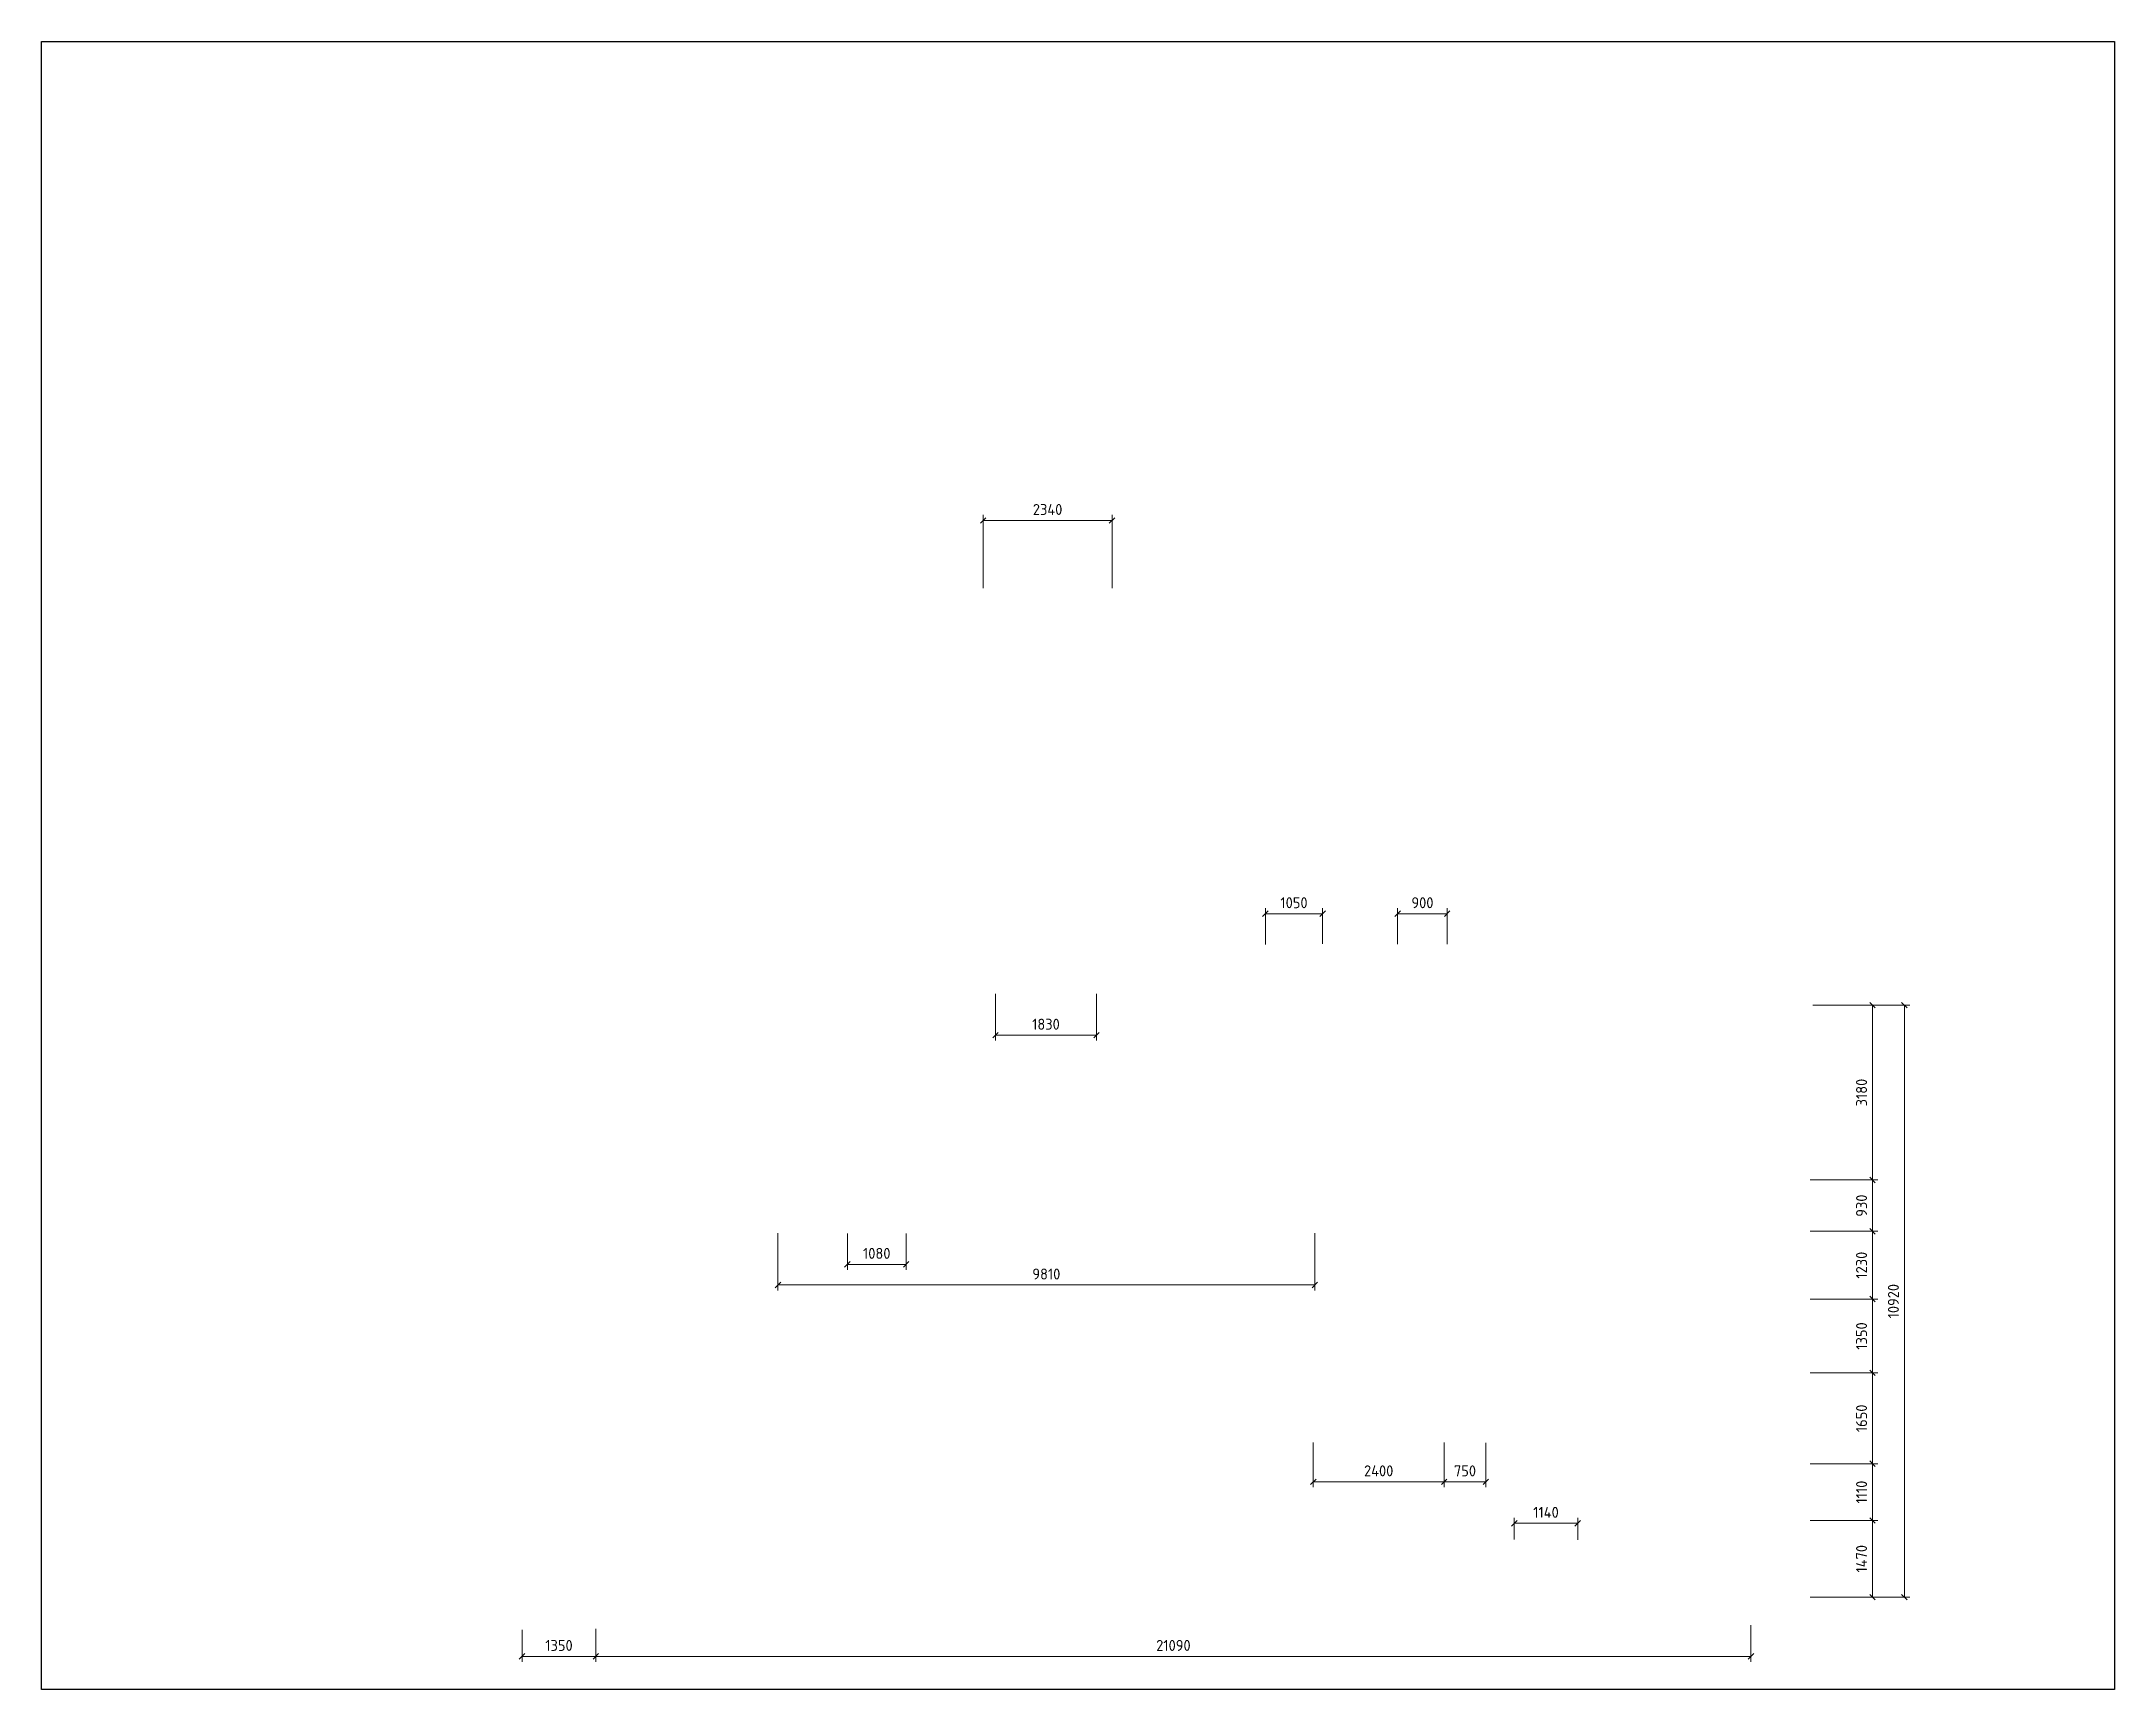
# Model space of a CAD drawing. Header units: millimetres. Extents: x -2662 to 81909, y -12 to 30287.
# Drawn here: x 44063 to 81909, y -12 to 30083 of the extents above; entities that cross this region are included whole.
import ezdxf

# ---------------------------------------------------------------- set-up
doc = ezdxf.new("R2010")
doc.units = ezdxf.units.MM
doc.layers.add('белый', color=7, linetype='Continuous', plot=False)
doc.styles.get("Standard").update_dxf_attribs({"font": 'GOST Common.ttf'})
doc.dimstyles.new('ISO-25', dxfattribs={"dimtxt": 200, "dimasz": 100, "dimexe": 100, "dimexo": 100, "dimgap": 100, "dimtad": 1, "dimdec": 0, "dimtxsty": 'Standard', "dimblk": 'OBLIQUE', "dimcen": 2.5, "dimadec": 0, "dimazin": 0, "dimtfac": 1, "dimtdec": 0, "dimtmove": 0, "dimatfit": 3, "dimfxl": 1, "dimlwd": 5, "dimlwe": 5, "dimarcsym": 0})
doc.dimstyles.new('RED ISO-25', dxfattribs={"dimtxt": 200, "dimasz": 100, "dimexe": 100, "dimexo": 100, "dimgap": 100, "dimtad": 1, "dimdec": 0, "dimtxsty": 'Standard', "dimblk": 'OBLIQUE', "dimcen": 2.5, "dimclrd": 1, "dimclre": 1, "dimclrt": 1, "dimadec": 0, "dimazin": 0, "dimtfac": 1, "dimtdec": 0, "dimtmove": 0, "dimatfit": 3, "dimfxl": 1, "dimtfillclr": 256, "dimlwd": 5, "dimlwe": 5, "dimarcsym": 0})
picture_1 = doc.add_image_def('image2.png', size_in_pixel=(5259, 4182))

msp = doc.modelspace()

# ---------------------------------------------------------------- blocks, each defined once
blk = doc.blocks.new('_Oblique')
at = {"color": 0, "linetype": 'ByBlock', "lineweight": -2}
blk.add_line((-0.5, -0.5), (0.5, 0.5), dxfattribs=at)
blk = doc.blocks.new('*D64')
at = {"color": 0, "lineweight": 5, "transparency": 16777216}
for p, q in [((68821, 13601), (68821, 14255)), ((69726, 14155), (68821, 14155)), ((69726, 13598), (69726, 14255))]:
    blk.add_line(p, q, dxfattribs=at)
at = {"layer": 'Defpoints', "color": 0, "transparency": 16777216}
for p in [(68821, 14155), (68821, 13501), (69726, 13498)]:
    blk.add_point(p, dxfattribs=at)
at = {"color": 0, "lineweight": 5, "transparency": 16777216, "xscale": 100, "yscale": 100, "zscale": 100, "rotation": 180}
blk.add_blockref('_Oblique', (68821, 14155), dxfattribs=at)
at = {"color": 0, "lineweight": 5, "transparency": 16777216, "xscale": 100, "yscale": 100, "zscale": 100}
blk.add_blockref('_Oblique', (69726, 14155), dxfattribs=at)
at = {"color": 0, "transparency": 16777216, "insert": (69274, 14355), "char_height": 200, "attachment_point": 5}
blk.add_mtext('900', dxfattribs=at)
blk = doc.blocks.new('*D112')
at = {"layer": 'Defpoints', "color": 0, "transparency": 16777216}
for p in [(76250, 3076), (77490, 3076), (76250, 1676)]:
    blk.add_point(p, dxfattribs=at)
at = {"layer": 'белый', "color": 0, "lineweight": 5, "transparency": 16777216}
for p, q in [((76350, 3076), (77590, 3076)), ((77490, 1676), (77490, 3076)), ((76350, 1676), (77590, 1676))]:
    blk.add_line(p, q, dxfattribs=at)
at = {"layer": 'белый', "color": 0, "lineweight": 5, "transparency": 16777216, "xscale": 100, "yscale": 100, "zscale": 100}
for p, rotation in [((77490, 3076), 90), ((77490, 1676), 270)]:
    blk.add_blockref('_Oblique', p, dxfattribs=dict(at, rotation=rotation))
at = {"layer": 'белый', "color": 0, "transparency": 16777216, "insert": (77290, 2376), "char_height": 200, "attachment_point": 5, "rotation": 90}
blk.add_mtext('1470', dxfattribs=at)
blk = doc.blocks.new('*D115')
at = {"layer": 'Defpoints', "color": 0, "transparency": 16777216}
for p in [(76250, 4111), (77490, 3076), (77490, 3076)]:
    blk.add_point(p, dxfattribs=at)
at = {"layer": 'белый', "color": 0, "lineweight": 5, "transparency": 16777216}
for p, q in [((76350, 4111), (77590, 4111)), ((77490, 4111), (77490, 3076)), ((77590, 3076), (77590, 3076))]:
    blk.add_line(p, q, dxfattribs=at)
at = {"layer": 'белый', "color": 0, "lineweight": 5, "transparency": 16777216, "xscale": 100, "yscale": 100, "zscale": 100}
for p, rotation in [((77490, 4111), 90), ((77490, 3076), 270)]:
    blk.add_blockref('_Oblique', p, dxfattribs=dict(at, rotation=rotation))
at = {"layer": 'белый', "color": 0, "transparency": 16777216, "insert": (77290, 3593), "char_height": 200, "attachment_point": 5, "rotation": 90}
blk.add_mtext('1110', dxfattribs=at)
blk = doc.blocks.new('*D116')
at = {"layer": 'Defpoints', "color": 0, "transparency": 16777216}
for p in [(76250, 5770), (77490, 4111), (77490, 4111)]:
    blk.add_point(p, dxfattribs=at)
at = {"layer": 'белый', "color": 0, "lineweight": 5, "transparency": 16777216}
for p, q in [((76350, 5770), (77590, 5770)), ((77490, 5770), (77490, 4111)), ((77590, 4111), (77590, 4111))]:
    blk.add_line(p, q, dxfattribs=at)
at = {"layer": 'белый', "color": 0, "lineweight": 5, "transparency": 16777216, "xscale": 100, "yscale": 100, "zscale": 100}
for p, rotation in [((77490, 5770), 90), ((77490, 4111), 270)]:
    blk.add_blockref('_Oblique', p, dxfattribs=dict(at, rotation=rotation))
at = {"layer": 'белый', "color": 0, "transparency": 16777216, "insert": (77290, 4940), "char_height": 200, "attachment_point": 5, "rotation": 90}
blk.add_mtext('1650', dxfattribs=at)
blk = doc.blocks.new('*D117')
at = {"layer": 'Defpoints', "color": 0, "transparency": 16777216}
for p in [(76250, 7119), (77490, 7119), (77490, 5770)]:
    blk.add_point(p, dxfattribs=at)
at = {"layer": 'белый', "color": 0, "lineweight": 5, "transparency": 16777216}
for p, q in [((76350, 7119), (77590, 7119)), ((77490, 5770), (77490, 7119))]:
    blk.add_line(p, q, dxfattribs=at)
at = {"layer": 'белый', "color": 0, "lineweight": 5, "transparency": 16777216, "xscale": 100, "yscale": 100, "zscale": 100}
for p, rotation in [((77490, 7119), 90), ((77490, 5770), 270)]:
    blk.add_blockref('_Oblique', p, dxfattribs=dict(at, rotation=rotation))
at = {"layer": 'белый', "color": 0, "transparency": 16777216, "insert": (77290, 6444), "char_height": 200, "attachment_point": 5, "rotation": 90}
blk.add_mtext('1350', dxfattribs=at)
blk = doc.blocks.new('*D118')
at = {"layer": 'Defpoints', "color": 0, "transparency": 16777216}
for p in [(76250, 8355), (77490, 7119), (77490, 7119)]:
    blk.add_point(p, dxfattribs=at)
at = {"layer": 'белый', "color": 0, "lineweight": 5, "transparency": 16777216}
for p, q in [((76350, 8355), (77590, 8355)), ((77490, 8355), (77490, 7119)), ((77590, 7119), (77590, 7119))]:
    blk.add_line(p, q, dxfattribs=at)
at = {"layer": 'белый', "color": 0, "lineweight": 5, "transparency": 16777216, "xscale": 100, "yscale": 100, "zscale": 100}
for p, rotation in [((77490, 8355), 90), ((77490, 7119), 270)]:
    blk.add_blockref('_Oblique', p, dxfattribs=dict(at, rotation=rotation))
at = {"layer": 'белый', "color": 0, "transparency": 16777216, "insert": (77290, 7737), "char_height": 200, "attachment_point": 5, "rotation": 90}
blk.add_mtext('1230', dxfattribs=at)
blk = doc.blocks.new('*D120')
at = {"layer": 'Defpoints', "color": 0, "transparency": 16777216}
for p in [(76251, 9293), (77490, 8355), (77490, 8355)]:
    blk.add_point(p, dxfattribs=at)
at = {"layer": 'белый', "color": 0, "lineweight": 5, "transparency": 16777216}
for p, q in [((76351, 9293), (77590, 9293)), ((77490, 9293), (77490, 8355)), ((77590, 8355), (77590, 8355))]:
    blk.add_line(p, q, dxfattribs=at)
at = {"layer": 'белый', "color": 0, "lineweight": 5, "transparency": 16777216, "xscale": 100, "yscale": 100, "zscale": 100}
for p, rotation in [((77490, 9293), 90), ((77490, 8355), 270)]:
    blk.add_blockref('_Oblique', p, dxfattribs=dict(at, rotation=rotation))
at = {"layer": 'белый', "color": 0, "transparency": 16777216, "insert": (77290, 8824), "char_height": 200, "attachment_point": 5, "rotation": 90}
blk.add_mtext('930', dxfattribs=at)
blk = doc.blocks.new('*D121')
at = {"layer": 'Defpoints', "color": 0, "transparency": 16777216}
for p in [(76300, 12485), (77490, 9293), (77490, 9293)]:
    blk.add_point(p, dxfattribs=at)
at = {"layer": 'белый', "color": 0, "lineweight": 5, "transparency": 16777216}
for p, q in [((76400, 12485), (77590, 12485)), ((77490, 12485), (77490, 9293)), ((77590, 9293), (77590, 9293))]:
    blk.add_line(p, q, dxfattribs=at)
at = {"layer": 'белый', "color": 0, "lineweight": 5, "transparency": 16777216, "xscale": 100, "yscale": 100, "zscale": 100}
for p, rotation in [((77490, 12485), 90), ((77490, 9293), 270)]:
    blk.add_blockref('_Oblique', p, dxfattribs=dict(at, rotation=rotation))
at = {"layer": 'белый', "color": 0, "transparency": 16777216, "insert": (77290, 10889), "char_height": 200, "attachment_point": 5, "rotation": 90}
blk.add_mtext('3180', dxfattribs=at)
blk = doc.blocks.new('*D122')
at = {"layer": 'Defpoints', "color": 0, "transparency": 16777216}
for p in [(67452, 14155), (66406, 13495), (67452, 13503)]:
    blk.add_point(p, dxfattribs=at)
at = {"layer": 'белый', "color": 0, "lineweight": 5, "transparency": 16777216}
for p, q in [((66406, 13595), (66406, 14255)), ((66406, 14155), (67452, 14155)), ((67452, 13603), (67452, 14255))]:
    blk.add_line(p, q, dxfattribs=at)
at = {"layer": 'белый', "color": 0, "lineweight": 5, "transparency": 16777216, "xscale": 100, "yscale": 100, "zscale": 100, "rotation": 180}
blk.add_blockref('_Oblique', (66406, 14155), dxfattribs=at)
at = {"layer": 'белый', "color": 0, "lineweight": 5, "transparency": 16777216, "xscale": 100, "yscale": 100, "zscale": 100}
blk.add_blockref('_Oblique', (67452, 14155), dxfattribs=at)
at = {"layer": 'белый', "color": 0, "transparency": 16777216, "insert": (66929, 14355), "char_height": 200, "attachment_point": 5}
blk.add_mtext('1050', dxfattribs=at)
blk = doc.blocks.new('*D123')
at = {"layer": 'Defpoints', "color": 0, "transparency": 16777216}
for p in [(77490, 12485), (78072, 12485), (77490, 1676)]:
    blk.add_point(p, dxfattribs=at)
at = {"layer": 'белый', "color": 0, "lineweight": 5, "transparency": 16777216}
for p, q in [((77590, 12485), (78172, 12485)), ((78072, 1676), (78072, 12485)), ((77590, 1676), (78172, 1676))]:
    blk.add_line(p, q, dxfattribs=at)
at = {"layer": 'белый', "color": 0, "lineweight": 5, "transparency": 16777216, "xscale": 100, "yscale": 100, "zscale": 100}
for p, rotation in [((78072, 12485), 90), ((78072, 1676), 270)]:
    blk.add_blockref('_Oblique', p, dxfattribs=dict(at, rotation=rotation))
at = {"layer": 'белый', "color": 0, "transparency": 16777216, "insert": (77872, 7080), "char_height": 200, "attachment_point": 5, "rotation": 90}
blk.add_mtext('10920', dxfattribs=at)
blk = doc.blocks.new('*D126')
at = {"layer": 'Defpoints', "color": 0, "transparency": 16777216}
for p in [(72109, 3024), (70951, 2625), (72109, 2620)]:
    blk.add_point(p, dxfattribs=at)
at = {"layer": 'белый', "color": 1, "lineweight": 5, "transparency": 16777216}
for p, q in [((70951, 2725), (70951, 3124)), ((72109, 2720), (72109, 3124)), ((70951, 3024), (72109, 3024))]:
    blk.add_line(p, q, dxfattribs=at)
at = {"layer": 'белый', "color": 1, "lineweight": 5, "transparency": 16777216, "xscale": 100, "yscale": 100, "zscale": 100, "rotation": 180}
blk.add_blockref('_Oblique', (70951, 3024), dxfattribs=at)
at = {"layer": 'белый', "color": 1, "lineweight": 5, "transparency": 16777216, "xscale": 100, "yscale": 100, "zscale": 100}
blk.add_blockref('_Oblique', (72109, 3024), dxfattribs=at)
at = {"layer": 'белый', "color": 1, "transparency": 16777216, "insert": (71530, 3224), "char_height": 200, "attachment_point": 5}
blk.add_mtext('1140', dxfattribs=at)
blk = doc.blocks.new('*D128')
at = {"layer": 'Defpoints', "color": 0, "transparency": 16777216}
for p in [(57508, 8421), (67309, 8421), (67309, 7375)]:
    blk.add_point(p, dxfattribs=at)
at = {"layer": 'белый', "color": 1, "lineweight": 5, "transparency": 16777216}
for p, q in [((57508, 8321), (57508, 7275)), ((67309, 8321), (67309, 7275)), ((57508, 7375), (67309, 7375))]:
    blk.add_line(p, q, dxfattribs=at)
at = {"layer": 'белый', "color": 1, "lineweight": 5, "transparency": 16777216, "xscale": 100, "yscale": 100, "zscale": 100, "rotation": 180}
blk.add_blockref('_Oblique', (57508, 7375), dxfattribs=at)
at = {"layer": 'белый', "color": 1, "lineweight": 5, "transparency": 16777216, "xscale": 100, "yscale": 100, "zscale": 100}
blk.add_blockref('_Oblique', (67309, 7375), dxfattribs=at)
at = {"layer": 'белый', "color": 1, "transparency": 16777216, "insert": (62408, 7575), "char_height": 200, "attachment_point": 5}
blk.add_mtext('9810', dxfattribs=at)
blk = doc.blocks.new('*D129')
at = {"layer": 'Defpoints', "color": 0, "transparency": 16777216}
for p in [(61479, 12792), (63324, 12792), (63324, 11937)]:
    blk.add_point(p, dxfattribs=at)
at = {"layer": 'белый', "color": 1, "lineweight": 5, "transparency": 16777216}
for p, q in [((61479, 12692), (61479, 11837)), ((63324, 12692), (63324, 11837)), ((61479, 11937), (63324, 11937))]:
    blk.add_line(p, q, dxfattribs=at)
at = {"layer": 'белый', "color": 1, "lineweight": 5, "transparency": 16777216, "xscale": 100, "yscale": 100, "zscale": 100, "rotation": 180}
blk.add_blockref('_Oblique', (61479, 11937), dxfattribs=at)
at = {"layer": 'белый', "color": 1, "lineweight": 5, "transparency": 16777216, "xscale": 100, "yscale": 100, "zscale": 100}
blk.add_blockref('_Oblique', (63324, 11937), dxfattribs=at)
at = {"layer": 'белый', "color": 1, "transparency": 16777216, "insert": (62401, 12137), "char_height": 200, "attachment_point": 5}
blk.add_mtext('1830', dxfattribs=at)
blk = doc.blocks.new('*D130')
at = {"layer": 'Defpoints', "color": 0, "transparency": 16777216}
for p in [(63607, 21336), (61255, 20000), (63607, 19998)]:
    blk.add_point(p, dxfattribs=at)
at = {"layer": 'белый', "color": 0, "lineweight": 5, "transparency": 16777216}
for p, q in [((61255, 20100), (61255, 21436)), ((61255, 21336), (63607, 21336)), ((63607, 20098), (63607, 21436))]:
    blk.add_line(p, q, dxfattribs=at)
at = {"layer": 'белый', "color": 0, "lineweight": 5, "transparency": 16777216, "xscale": 100, "yscale": 100, "zscale": 100, "rotation": 180}
blk.add_blockref('_Oblique', (61255, 21336), dxfattribs=at)
at = {"layer": 'белый', "color": 0, "lineweight": 5, "transparency": 16777216, "xscale": 100, "yscale": 100, "zscale": 100}
blk.add_blockref('_Oblique', (63607, 21336), dxfattribs=at)
at = {"layer": 'белый', "color": 0, "transparency": 16777216, "insert": (62431, 21536), "char_height": 200, "attachment_point": 5}
blk.add_mtext('2340', dxfattribs=at)
blk = doc.blocks.new('*D131')
at = {"layer": 'Defpoints', "color": 0, "transparency": 16777216}
for p in [(58776, 8417), (59849, 8417), (59849, 7752)]:
    blk.add_point(p, dxfattribs=at)
at = {"layer": 'белый', "color": 1, "lineweight": 5, "transparency": 16777216}
for p, q in [((58776, 8317), (58776, 7652)), ((59849, 8317), (59849, 7652)), ((58776, 7752), (59849, 7752))]:
    blk.add_line(p, q, dxfattribs=at)
at = {"layer": 'белый', "color": 1, "lineweight": 5, "transparency": 16777216, "xscale": 100, "yscale": 100, "zscale": 100, "rotation": 180}
blk.add_blockref('_Oblique', (58776, 7752), dxfattribs=at)
at = {"layer": 'белый', "color": 1, "lineweight": 5, "transparency": 16777216, "xscale": 100, "yscale": 100, "zscale": 100}
blk.add_blockref('_Oblique', (59849, 7752), dxfattribs=at)
at = {"layer": 'белый', "color": 1, "transparency": 16777216, "insert": (59312, 7952), "char_height": 200, "attachment_point": 5}
blk.add_mtext('1080', dxfattribs=at)
blk = doc.blocks.new('*D132')
at = {"layer": 'Defpoints', "color": 0, "transparency": 16777216}
for p in [(67281, 4598), (69670, 4598), (69670, 3781)]:
    blk.add_point(p, dxfattribs=at)
at = {"layer": 'белый', "color": 1, "lineweight": 5, "transparency": 16777216}
for p, q in [((67281, 4498), (67281, 3681)), ((69670, 4498), (69670, 3681)), ((67281, 3781), (69670, 3781))]:
    blk.add_line(p, q, dxfattribs=at)
at = {"layer": 'белый', "color": 1, "lineweight": 5, "transparency": 16777216, "xscale": 100, "yscale": 100, "zscale": 100, "rotation": 180}
blk.add_blockref('_Oblique', (67281, 3781), dxfattribs=at)
at = {"layer": 'белый', "color": 1, "lineweight": 5, "transparency": 16777216, "xscale": 100, "yscale": 100, "zscale": 100}
blk.add_blockref('_Oblique', (69670, 3781), dxfattribs=at)
at = {"layer": 'белый', "color": 1, "transparency": 16777216, "insert": (68475, 3981), "char_height": 200, "attachment_point": 5}
blk.add_mtext('2400', dxfattribs=at)
blk = doc.blocks.new('*D133')
at = {"layer": 'Defpoints', "color": 0, "transparency": 16777216}
for p in [(70431, 4593), (69670, 3781), (70431, 3781)]:
    blk.add_point(p, dxfattribs=at)
at = {"layer": 'белый', "color": 1, "lineweight": 5, "transparency": 16777216}
for p, q in [((70431, 4493), (70431, 3681)), ((69670, 3781), (70431, 3781))]:
    blk.add_line(p, q, dxfattribs=at)
at = {"layer": 'белый', "color": 1, "lineweight": 5, "transparency": 16777216, "xscale": 100, "yscale": 100, "zscale": 100, "rotation": 180}
blk.add_blockref('_Oblique', (69670, 3781), dxfattribs=at)
at = {"layer": 'белый', "color": 1, "lineweight": 5, "transparency": 16777216, "xscale": 100, "yscale": 100, "zscale": 100}
blk.add_blockref('_Oblique', (70431, 3781), dxfattribs=at)
at = {"layer": 'белый', "color": 1, "transparency": 16777216, "insert": (70051, 3981), "char_height": 200, "attachment_point": 5}
blk.add_mtext('750', dxfattribs=at)
blk = doc.blocks.new('*D134')
at = {"layer": 'Defpoints', "color": 0, "transparency": 16777216}
for p in [(54185, 1194), (75271, 1264), (75271, 593)]:
    blk.add_point(p, dxfattribs=at)
at = {"layer": 'белый', "color": 0, "lineweight": 5, "transparency": 16777216}
for p, q in [((75271, 1164), (75271, 493)), ((54185, 1094), (54185, 493)), ((54185, 593), (75271, 593))]:
    blk.add_line(p, q, dxfattribs=at)
at = {"layer": 'белый', "color": 0, "lineweight": 5, "transparency": 16777216, "xscale": 100, "yscale": 100, "zscale": 100, "rotation": 180}
blk.add_blockref('_Oblique', (54185, 593), dxfattribs=at)
at = {"layer": 'белый', "color": 0, "lineweight": 5, "transparency": 16777216, "xscale": 100, "yscale": 100, "zscale": 100}
blk.add_blockref('_Oblique', (75271, 593), dxfattribs=at)
at = {"layer": 'белый', "color": 0, "transparency": 16777216, "insert": (64728, 793), "char_height": 200, "attachment_point": 5}
blk.add_mtext('21090', dxfattribs=at)
blk = doc.blocks.new('*D135')
at = {"layer": 'Defpoints', "color": 0, "transparency": 16777216}
for p in [(52836, 1179), (54185, 593), (54185, 593)]:
    blk.add_point(p, dxfattribs=at)
at = {"layer": 'белый', "color": 0, "lineweight": 5, "transparency": 16777216}
for p, q in [((52836, 1079), (52836, 493)), ((52836, 593), (54185, 593))]:
    blk.add_line(p, q, dxfattribs=at)
at = {"layer": 'белый', "color": 0, "lineweight": 5, "transparency": 16777216, "xscale": 100, "yscale": 100, "zscale": 100, "rotation": 180}
blk.add_blockref('_Oblique', (52836, 593), dxfattribs=at)
at = {"layer": 'белый', "color": 0, "lineweight": 5, "transparency": 16777216, "xscale": 100, "yscale": 100, "zscale": 100}
blk.add_blockref('_Oblique', (54185, 593), dxfattribs=at)
at = {"layer": 'белый', "color": 0, "transparency": 16777216, "insert": (53511, 793), "char_height": 200, "attachment_point": 5}
blk.add_mtext('1350', dxfattribs=at)

# ---------------------------------------------------------------- dimensions: what is measured, and where the dimension line sits
dim = msp.add_linear_dim(base=(68821.1, 14154.9), p1=(69726, 13498.4), p2=(68821.1, 13500.9), text='900', dimstyle='ISO-25')
dim.commit()
dim.dimension.update_dxf_attribs({"geometry": '*D64', "text_midpoint": (69273.5, 14354.9)})
at = {"layer": 'белый'}
for base, p1, p2, text, dimstyle, picture, middle in [((63606.7, 21336.4), (61255.5, 20000.1), (63606.7, 19997.5), '2340', 'ISO-25', '*D130', (62431.1, 21536.4)), ((67451.6, 14154.9), (66405.7, 13494.7), (67451.6, 13503.5), '1050', 'ISO-25', '*D122', (66928.7, 14354.9)), ((63324, 11936.9), (61478.9, 12791.7), (63324, 12791.7), '1830', 'RED ISO-25', '*D129', (62401.4, 12136.9)), ((67309.2, 7374.6), (57507.8, 8421.3), (67309.2, 8421.3), '9810', 'RED ISO-25', '*D128', (62408.5, 7574.6)), ((59848.7, 7751.6), (58775.8, 8417.4), (59848.7, 8417.4), '1080', 'RED ISO-25', '*D131', (59312.3, 7951.6)), ((69670.1, 3780.5), (67280.6, 4598.4), (69670.1, 4598.4), '2400', 'RED ISO-25', '*D132', (68475.4, 3980.5)), ((70431.1, 3780.5), (69670.1, 3780.5), (70431.1, 4592.6), '750', 'RED ISO-25', '*D133', (70050.6, 3980.5)), ((72109, 3024.1), (70951.5, 2625.3), (72109, 2619.6), '1140', 'RED ISO-25', '*D126', (71530.3, 3224.1)), ((54185.3, 593.2), (52836.5, 1178.8), (54185.3, 593.2), '1350', 'ISO-25', '*D135', (53510.9, 793.2)), ((75270.7, 593.2), (54185.3, 1193.6), (75270.7, 1264), '21090', 'ISO-25', '*D134', (64728, 793.2))]:
    dim = msp.add_linear_dim(base=base, p1=p1, p2=p2, text=text, dimstyle=dimstyle, dxfattribs=at)
    dim.commit()
    dim.dimension.update_dxf_attribs({"geometry": picture, "text_midpoint": middle})
for base, p1, p2, text, picture, middle in [((77490, 9293.1), (76300, 12485), (77490, 9293.1), '3180', '*D121', (77290, 10889)), ((78072.5, 12485), (77490, 1675.7), (77490, 12485), '10920', '*D123', (77872.5, 7080.4)), ((77490, 8355.5), (76250.7, 9293.1), (77490, 8355.5), '930', '*D120', (77290, 8824.3)), ((77490, 7119.3), (76250.4, 8355.5), (77490, 7119.3), '1230', '*D118', (77290, 7737.4)), ((77490, 4111), (76250.3, 5769.6), (77490, 4111), '1650', '*D116', (77290, 4940.3)), ((77490, 3075.6), (76249.6, 4111), (77490, 3075.6), '1110', '*D115', (77290, 3593.3)), ((77490, 3075.6), (76250.2, 1675.7), (76250.4, 3075.6), '1470', '*D112', (77290, 2375.7))]:
    dim = msp.add_linear_dim(base=base, p1=p1, p2=p2, angle=90, text=text, dimstyle='ISO-25', dxfattribs=at)
    dim.commit()
    dim.dimension.update_dxf_attribs({"geometry": picture, "text_midpoint": middle})
dim = msp.add_linear_dim(base=(77490, 7119.3), p1=(77490, 5769.6), p2=(76250, 7119.3), angle=90, dimstyle='ISO-25', dxfattribs=at)
dim.commit()
dim.dimension.update_dxf_attribs({"geometry": '*D117', "text_midpoint": (77290, 6444.5)})

# ---------------------------------------------------------------- pictures from other files: only their frames are drawn
at = {"color": 0}
image = msp.add_image(picture_1, insert=(44063, -12.5), size_in_units=(37845.7, 30095.2), dxfattribs=at)
image.dxf.flags = 15

doc.saveas('drawing.dxf')
